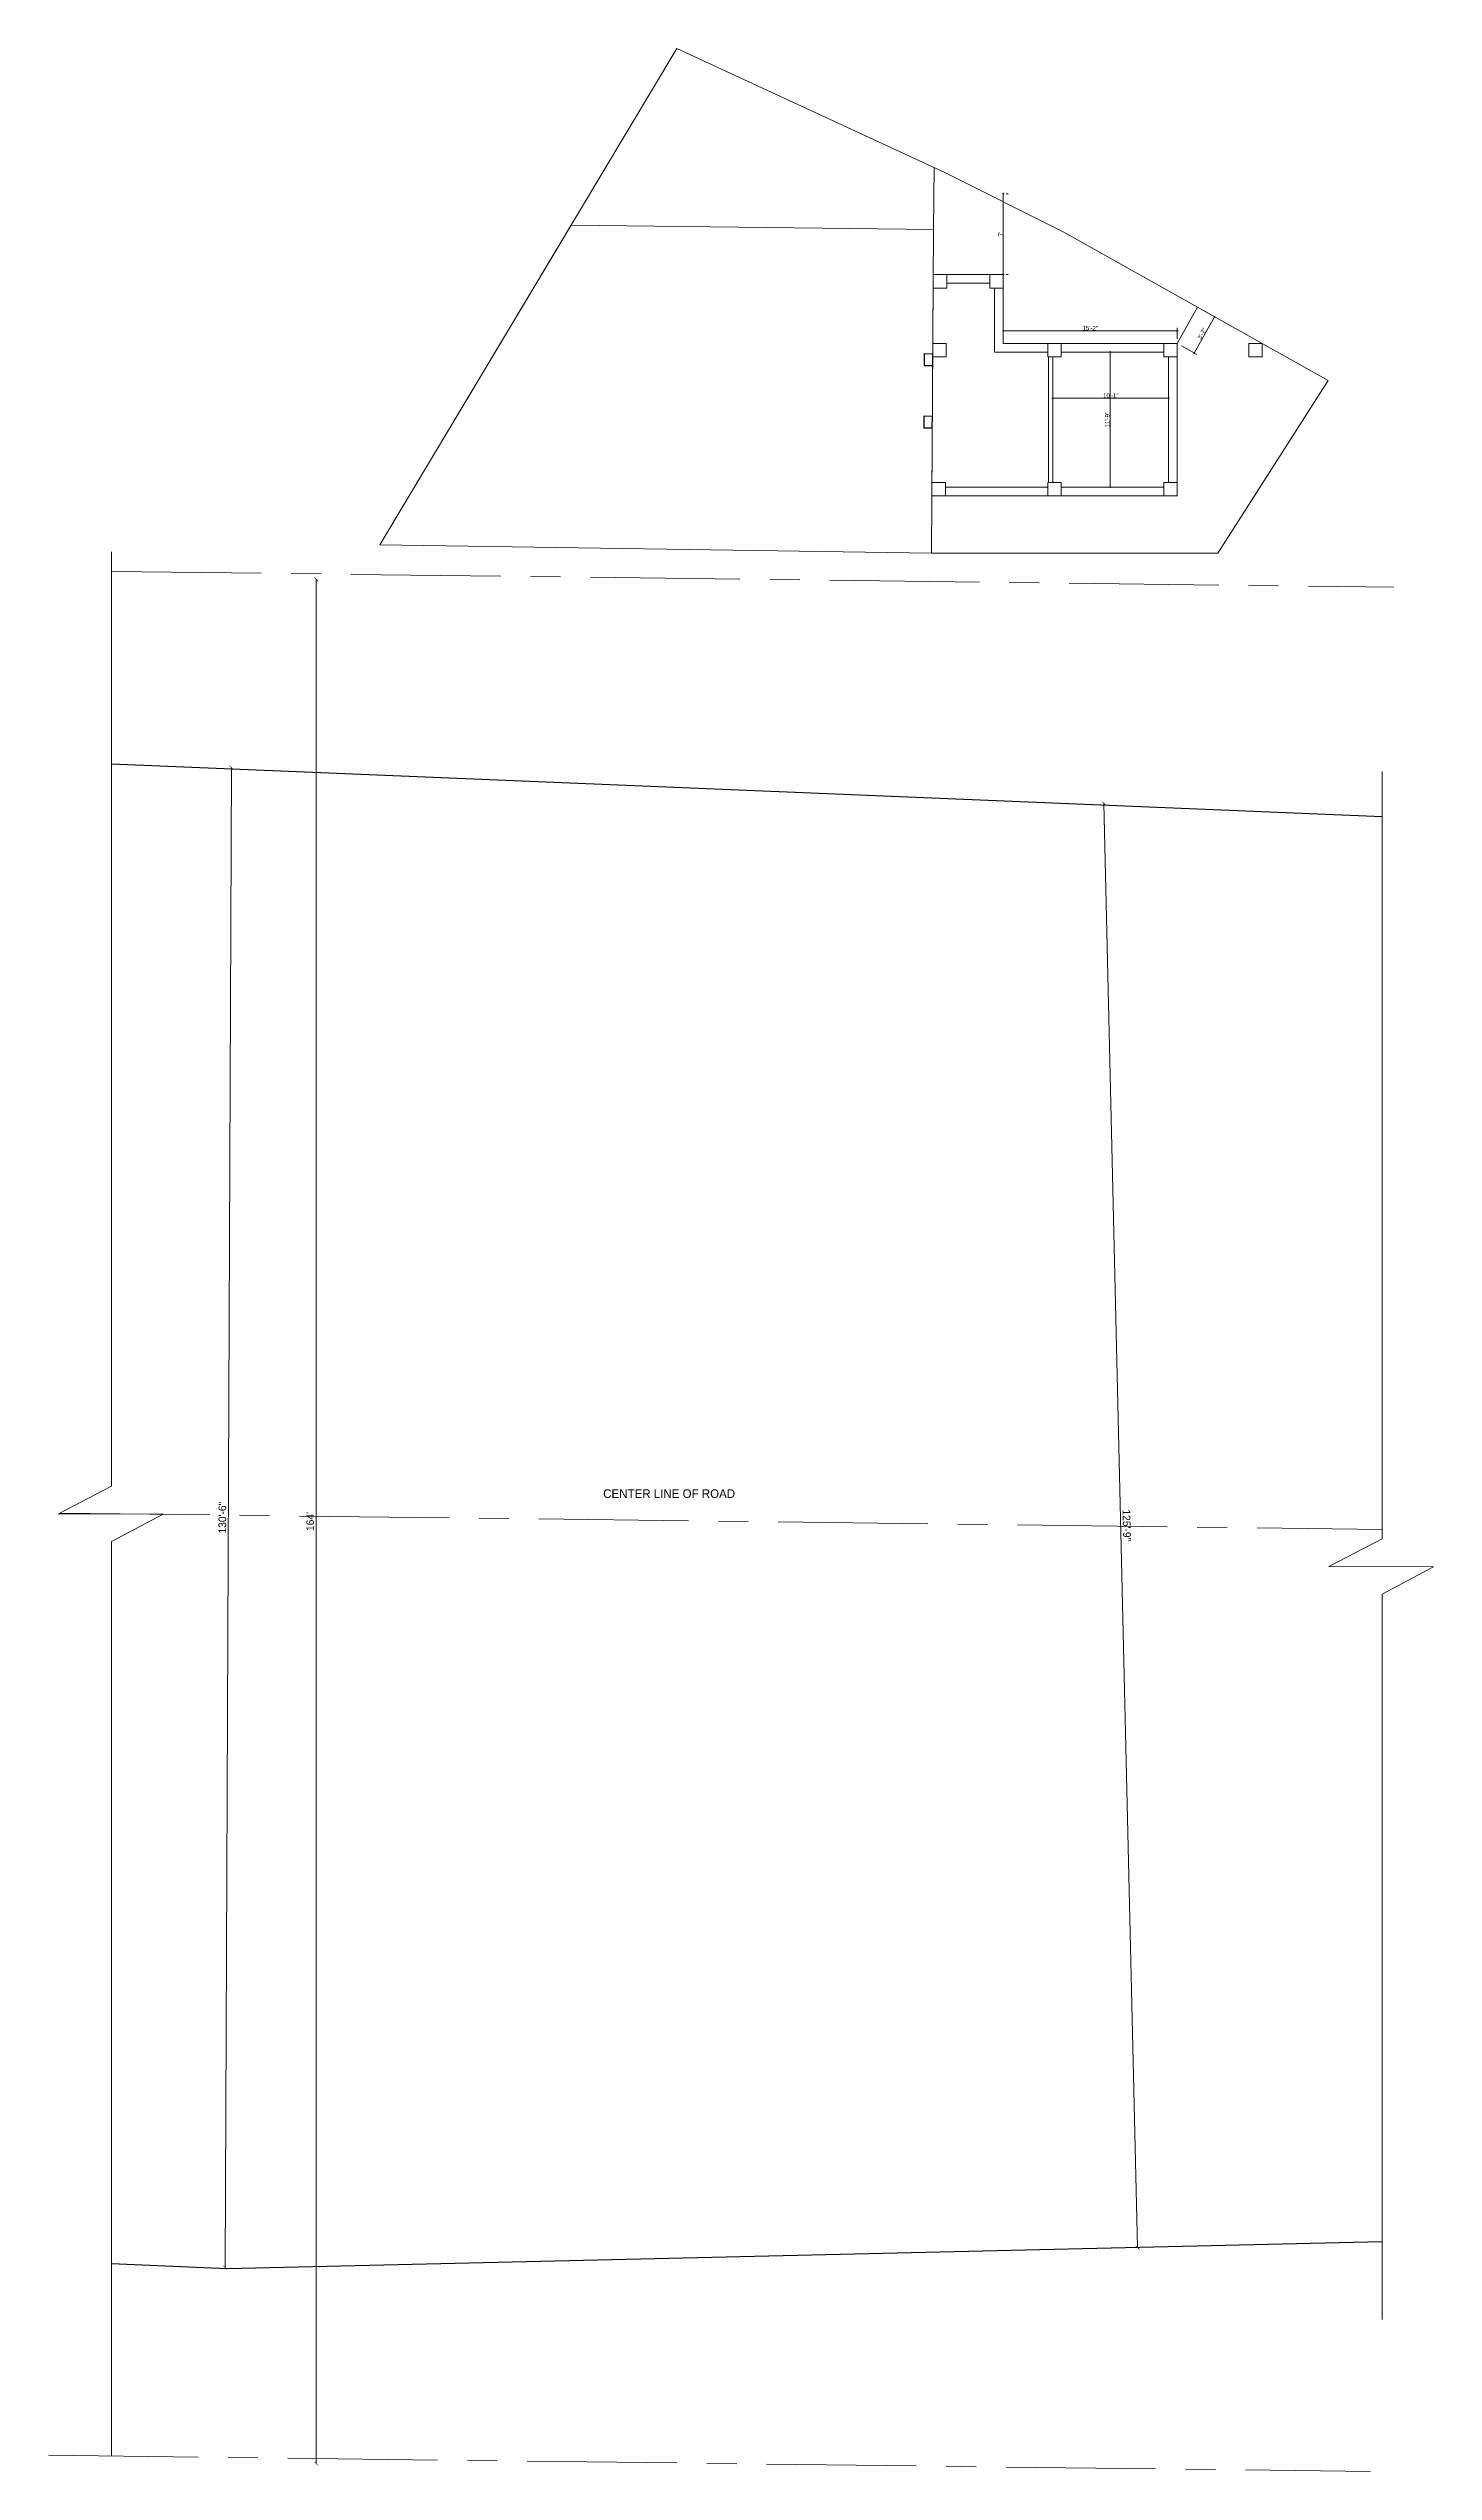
# Model space of a CAD drawing. Header units: inches. Extents: x 4069 to 91030, y -7803 to 12535.
# Drawn here: x 52013 to 53459, y 6206 to 8737 of the extents above; entities that cross this region are included whole.
import ezdxf

# ---------------------------------------------------------------- set-up
doc = ezdxf.new("R2010")
doc.units = ezdxf.units.IN
doc.header["$LTSCALE"] = 5
doc.header["$MEASUREMENT"] = 0
doc.linetypes.add('CENTER', pattern=[2, 1.25, -0.25, 0.25, -0.25])
doc.layers.add('A-WALL', color=7, linetype='Continuous', lineweight=9)
doc.layers.add('DOOR', color=62, linetype='Continuous', lineweight=0)
for name, color, linetype in [('DIM', 5, 'Continuous'), ('TEXT', 6, 'Continuous'), ('WALL', 7, 'Continuous')]:
    doc.layers.add(name, color=color, linetype=linetype)
doc.layers.add('dim line', color=7, linetype='Continuous', lineweight=15, true_color=0xfab2b2)
doc.styles.get("Standard").update_dxf_attribs({"font": 'arial.ttf'})
doc.styles.add('tt', font='stylu.ttf', dxfattribs={"height": 8})
doc.dimstyles.new('Copy(2) of STANDARD', dxfattribs={"dimtxt": 2, "dimasz": 4, "dimexe": 0, "dimexo": 0, "dimgap": 2, "dimtad": 1, "dimdec": 0, "dimzin": 0, "dimdsep": 46, "dimlunit": 3, "dimtxsty": 'tt', "dimblk": 'ARCHTICK', "dimcen": 0.0505, "dimse1": 1, "dimse2": 1, "dimclrd": 5, "dimclre": 5, "dimclrt": 7, "dimadec": 1, "dimazin": 0, "dimtm": 1e-09, "dimtfac": 1, "dimtdec": 0, "dimtofl": 0, "dimtmove": 1, "dimatfit": 3, "dimfxl": 1, "dimtolj": 2, "dimtzin": 0, "dimlwd": 13, "dimarcsym": 0})
doc.dimstyles.new('Standard$0', dxfattribs={"dimtxt": 6, "dimasz": 4, "dimexe": 3, "dimexo": 6, "dimgap": 3, "dimtad": 1, "dimdec": 1, "dimzin": 0, "dimdsep": 46, "dimlunit": 4, "dimtxsty": 'Standard', "dimcen": 0.09, "dimclrd": 6, "dimclre": 6, "dimclrt": 7, "dimadec": 0, "dimazin": 0, "dimtfac": 1, "dimtdec": 1, "dimtix": 1, "dimtofl": 0, "dimtmove": 1, "dimatfit": 3, "dimfxl": 1, "dimtolj": 1, "dimtzin": 0, "dimlwd": 18, "dimlwe": 18, "dimarcsym": 0})

# ---------------------------------------------------------------- blocks, each defined once
blk = doc.blocks.new('_ArchTick')
at = {"color": 0, "linetype": 'ByBlock', "const_width": 0.15}
blk.add_lwpolyline([(-0.5, -0.5), (0.5, 0.5)], dxfattribs=at)
blk = doc.blocks.new('*D1864')
at = {"layer": 'Defpoints', "color": 0, "ltscale": 5, "transparency": 16777216}
for p in [(52748.3, 8182.2), (52292.5, 6214.3), (52724, 6214.3)]:
    blk.add_point(p, dxfattribs=at)
at = {"layer": 'DIM', "color": 5, "lineweight": 13, "ltscale": 5, "transparency": 16777216}
blk.add_line((52292.5, 8182.2), (52292.5, 6214.3), dxfattribs=at)
at = {"layer": 'DIM', "color": 5, "lineweight": 13, "ltscale": 5, "transparency": 16777216, "xscale": 4, "yscale": 4, "zscale": 4}
for p, rotation in [((52292.5, 8182.2), 90), ((52292.5, 6214.3), 270)]:
    blk.add_blockref('_ArchTick', p, dxfattribs=dict(at, rotation=rotation))
at = {"layer": 'DIM', "color": 7, "ltscale": 5, "transparency": 16777216, "insert": (52286.3, 7198.2), "char_height": 8, "attachment_point": 5, "rotation": 90, "style": 'tt'}
blk.add_mtext("\\A2;164'", dxfattribs=at)
blk = doc.blocks.new('*D1863')
at = {"layer": 'Defpoints', "color": 0, "ltscale": 5, "transparency": 16777216}
for p in [(52175.4, 7985.6, -33.3), (52168.8, 6419.1, 1.5), (52197.3, 6419)]:
    blk.add_point(p, dxfattribs=at)
at = {"layer": 'DIM', "color": 5, "lineweight": 13, "ltscale": 5, "transparency": 16777216}
blk.add_line((52204, 7985.5), (52197.3, 6419), dxfattribs=at)
at = {"layer": 'DIM', "color": 5, "lineweight": 13, "ltscale": 5, "transparency": 16777216, "xscale": 4, "yscale": 4, "zscale": 4}
for p, rotation in [((52204, 7985.5), 89.75798331016011), ((52197.3, 6419), 269.7579833101601)]:
    blk.add_blockref('_ArchTick', p, dxfattribs=dict(at, rotation=rotation))
at = {"layer": 'DIM', "color": 7, "ltscale": 5, "transparency": 16777216, "insert": (52194.5, 7202.2), "char_height": 8, "attachment_point": 5, "rotation": 89.758, "style": 'tt'}
blk.add_mtext('\\A2;130\'-6"', dxfattribs=at)
blk = doc.blocks.new('*D1865')
at = {"layer": 'Defpoints', "color": 0, "ltscale": 5, "transparency": 16777216}
for p in [(53091.7, 7947.6, -52.5), (53126.8, 6439.4, 1.5), (53150.2, 6439.9)]:
    blk.add_point(p, dxfattribs=at)
at = {"layer": 'DIM', "color": 5, "lineweight": 13, "ltscale": 5, "transparency": 16777216}
blk.add_line((53115.1, 7948.2), (53150.2, 6439.9), dxfattribs=at)
at = {"layer": 'DIM', "color": 5, "lineweight": 13, "ltscale": 5, "transparency": 16777216, "xscale": 4, "yscale": 4, "zscale": 4}
for p, rotation in [((53115.1, 7948.2), 91.33313824719272), ((53150.2, 6439.9), 271.3331382471927)]:
    blk.add_blockref('_ArchTick', p, dxfattribs=dict(at, rotation=rotation))
at = {"layer": 'DIM', "color": 7, "ltscale": 5, "transparency": 16777216, "insert": (53138.8, 7194.2), "char_height": 8, "attachment_point": 5, "rotation": 271.3331, "style": 'tt'}
blk.add_mtext('\\A2;125\'-9"', dxfattribs=at)
blk = doc.blocks.new('oblique')
at = {"color": 0, "lineweight": -2}
blk.add_line((0.25, 0.25), (-0.25, -0.25), dxfattribs=at)
at = {"layer": 'dim line', "lineweight": 9}
for p, q in [((-0.4375, 0), (0.4375, 0)), ((0, 0.4375), (0, -0.4375))]:
    blk.add_line(p, q, dxfattribs=at)
blk = doc.blocks.new('*D1866')
at = {"layer": 'A-WALL', "color": 47, "lineweight": 0, "ltscale": 5, "transparency": 16777216}
for p, q in [((53009.9, 8433.4), (53009.9, 8444.7)), ((53191.6, 8433.4), (53191.6, 8444.7))]:
    blk.add_line(p, q, dxfattribs=at)
at = {"layer": 'A-WALL', "color": 33, "lineweight": 0, "ltscale": 5, "transparency": 16777216}
blk.add_line((53009.9, 8441.7), (53191.6, 8441.7), dxfattribs=at)
at = {"layer": 'Defpoints', "color": 0, "ltscale": 5, "transparency": 16777216}
for p in [(53009.9, 8428.4, -58.2), (53191.6, 8441.7), (53191.6, 8428.4, -58.2)]:
    blk.add_point(p, dxfattribs=at)
at = {"layer": 'A-WALL', "color": 33, "lineweight": 0, "ltscale": 5, "transparency": 16777216, "xscale": 2, "yscale": 2, "zscale": 2, "rotation": 180}
blk.add_blockref('oblique', (53009.9, 8441.7), dxfattribs=at)
at = {"layer": 'A-WALL', "color": 33, "lineweight": 0, "ltscale": 5, "transparency": 16777216, "xscale": 2, "yscale": 2, "zscale": 2}
blk.add_blockref('oblique', (53191.6, 8441.7), dxfattribs=at)
at = {"layer": 'A-WALL', "color": 7, "ltscale": 5, "transparency": 16777216, "insert": (53100.8, 8444.4), "char_height": 4.5, "attachment_point": 5}
blk.add_mtext('\\A1;15\'-2"', dxfattribs=at)
blk = doc.blocks.new('_OBLIQUE')
at = {"color": 0, "linetype": 'ByBlock'}
blk.add_line((-0.5, -0.5), (0.5, 0.5), dxfattribs=at)
blk = doc.blocks.new('*D1867')
at = {"layer": 'A-WALL', "color": 33, "lineweight": 0, "ltscale": 5, "transparency": 16777216}
blk.add_line((53209.3, 8418.4), (53230.6, 8456.3), dxfattribs=at)
at = {"layer": 'A-WALL', "color": 47, "lineweight": 0, "ltscale": 5, "transparency": 16777216}
for p, q in [((53217.2, 8463.8), (53233.2, 8454.8)), ((53196, 8425.9), (53211.9, 8416.9))]:
    blk.add_line(p, q, dxfattribs=at)
at = {"layer": 'Defpoints', "color": 0, "ltscale": 5, "transparency": 16777216}
for p in [(53212.9, 8466.2, -58.2), (53230.6, 8456.3), (53191.6, 8428.4, -58.2)]:
    blk.add_point(p, dxfattribs=at)
at = {"layer": 'A-WALL', "color": 33, "lineweight": 0, "ltscale": 5, "transparency": 16777216, "xscale": 2, "yscale": 2, "zscale": 2}
for p, rotation in [((53230.6, 8456.3), 60.67918197654677), ((53209.3, 8418.4), 240.6791819765467)]:
    blk.add_blockref('oblique', p, dxfattribs=dict(at, rotation=rotation))
at = {"layer": 'A-WALL', "color": 7, "ltscale": 5, "transparency": 16777216, "insert": (53217.5, 8438.7), "char_height": 4.5, "attachment_point": 5, "rotation": 60.6792}
blk.add_mtext('\\A1;3\'-7"', dxfattribs=at)
blk = doc.blocks.new('*D1868')
at = {"layer": 'A-WALL', "color": 33, "lineweight": 0, "ltscale": 5, "transparency": 16777216}
blk.add_line((53009.9, 8500.4), (53009.9, 8584.8), dxfattribs=at)
at = {"layer": 'A-WALL', "color": 47, "lineweight": 0, "ltscale": 5, "transparency": 16777216}
for p, q in [((53014.9, 8584.8), (53012.9, 8584.8)), ((53014.9, 8500.4), (53012.9, 8500.4))]:
    blk.add_line(p, q, dxfattribs=at)
at = {"layer": 'Defpoints', "color": 0, "ltscale": 5, "transparency": 16777216}
for p in [(53009.9, 8584.8, -58.2), (53009.9, 8584.8), (53009.9, 8500.4, -58.2)]:
    blk.add_point(p, dxfattribs=at)
at = {"layer": 'A-WALL', "color": 33, "lineweight": 0, "ltscale": 5, "transparency": 16777216, "xscale": 2, "yscale": 2, "zscale": 2}
for p, rotation in [((53009.9, 8584.8), 90), ((53009.9, 8500.4), 270)]:
    blk.add_blockref('oblique', p, dxfattribs=dict(at, rotation=rotation))
at = {"layer": 'A-WALL', "color": 7, "ltscale": 5, "transparency": 16777216, "insert": (53007.2, 8542.6), "char_height": 4.5, "attachment_point": 5, "rotation": 90}
blk.add_mtext("\\A1;7'", dxfattribs=at)
blk = doc.blocks.new('*D1892')
at = {"layer": 'A-WALL', "color": 47, "lineweight": 0, "ltscale": 5, "transparency": 16777216}
for p, q in [((53119.1, 8419.4), (53118.4, 8419.4)), ((53119.1, 8278.4), (53118.4, 8278.4))]:
    blk.add_line(p, q, dxfattribs=at)
at = {"layer": 'A-WALL', "color": 33, "lineweight": 0, "ltscale": 5, "transparency": 16777216}
blk.add_line((53121.4, 8419.4), (53121.4, 8278.4), dxfattribs=at)
at = {"layer": 'Defpoints', "color": 0, "ltscale": 5, "transparency": 16777216}
for p in [(53124.1, 8419.4, -58.2), (53121.4, 8278.4), (53124.1, 8278.4, -58.2)]:
    blk.add_point(p, dxfattribs=at)
at = {"layer": 'A-WALL', "color": 33, "lineweight": 0, "ltscale": 5, "transparency": 16777216, "xscale": 2, "yscale": 2, "zscale": 2}
for p, rotation in [((53121.4, 8419.4), 90), ((53121.4, 8278.4), 270)]:
    blk.add_blockref('oblique', p, dxfattribs=dict(at, rotation=rotation))
at = {"layer": 'A-WALL', "color": 7, "ltscale": 5, "transparency": 16777216, "insert": (53118.6, 8348.9), "char_height": 4.5, "attachment_point": 5, "rotation": 90}
blk.add_mtext('\\A1;11\'-9"', dxfattribs=at)
blk = doc.blocks.new('*D1893')
at = {"layer": 'A-WALL', "color": 47, "lineweight": 0, "ltscale": 5, "transparency": 16777216}
for p, q in [((53061.7, 8353.9), (53061.7, 8374.3)), ((53182.6, 8353.9), (53182.6, 8374.3))]:
    blk.add_line(p, q, dxfattribs=at)
at = {"layer": 'A-WALL', "color": 33, "lineweight": 0, "ltscale": 5, "transparency": 16777216}
blk.add_line((53061.7, 8371.3), (53182.6, 8371.3), dxfattribs=at)
at = {"layer": 'Defpoints', "color": 0, "ltscale": 5, "transparency": 16777216}
for p in [(53182.6, 8371.3), (53061.7, 8348.9, -58.2), (53182.6, 8348.9, -58.2)]:
    blk.add_point(p, dxfattribs=at)
at = {"layer": 'A-WALL', "color": 33, "lineweight": 0, "ltscale": 5, "transparency": 16777216, "xscale": 2, "yscale": 2, "zscale": 2, "rotation": 180}
blk.add_blockref('oblique', (53061.7, 8371.3), dxfattribs=at)
at = {"layer": 'A-WALL', "color": 33, "lineweight": 0, "ltscale": 5, "transparency": 16777216, "xscale": 2, "yscale": 2, "zscale": 2}
blk.add_blockref('oblique', (53182.6, 8371.3), dxfattribs=at)
at = {"layer": 'A-WALL', "color": 7, "ltscale": 5, "transparency": 16777216, "insert": (53122.2, 8374.1), "char_height": 4.5, "attachment_point": 5}
blk.add_mtext('\\A1;10\'-1"', dxfattribs=at)

msp = doc.modelspace()

# ---------------------------------------------------------------- linework, layer by layer
for p, q in [((52078.82, 7989.58, -31.28), (53405.58, 7934.61, -59.12)), ((53405.58, 6445.87, 1.52), (52199.17, 6417.79, 1.52)), ((52199.17, 6417.79, 1.52), (52078.82, 6422.96, 1.52))]:
    msp.add_line(p, q)
at = {"layer": 'A-WALL', "ltscale": 5}
for p, q in [((52937.2, 8547.36, -58.17), (52937.63, 8612.27, -58.17)), ((52936.43, 8428.36, -58.17), (52936.9, 8500.36, -58.17)), ((52936.84, 8491.36, -58.17), (52936.9, 8491.36, -58.17)), ((52936.9, 8500.36, -58.17), (53009.93, 8500.36, -58.17)), ((52950.9, 8491.36, -58.17), (52995.93, 8491.36, -58.17)), ((53000.93, 8486.36, -58.17), (53000.93, 8419.36, -58.17)), ((53009.93, 8500.36, -58.17), (53009.93, 8428.36, -58.17)), ((53191.61, 8428.36, -58.17), (53212.88, 8466.22, -58.17)), ((52935.39, 8269.36, -58.17), (52936.43, 8428.36, -58.17)), ((53009.93, 8428.36, -58.17), (53191.61, 8428.36, -58.17)), ((53191.61, 8428.36, -58.17), (53191.61, 8269.36, -58.17)), ((52936.43, 8423.36, -58.17), (52936.39, 8423.36, -58.17)), ((53000.93, 8419.36, -58.17), (53056.55, 8419.36, -58.17)), ((53057.24, 8414.36, -58.17), (53057.24, 8283.36, -58.17)), ((53061.74, 8414.36, -58.17), (53061.74, 8283.36, -58.17)), ((53070.55, 8419.36, -58.17), (53177.61, 8419.36, -58.17)), ((53182.61, 8414.36, -58.17), (53182.61, 8283.36, -58.17)), ((52935.48, 8278.36, -58.17), (52935.45, 8278.36, -58.17)), ((53056.55, 8278.36, -58.17), (52949.48, 8278.36, -58.17)), ((53177.61, 8278.36, -58.17), (53070.55, 8278.36, -58.17)), ((53191.61, 8269.36, -58.17), (52935.39, 8269.36, -58.17)), ((52935, 8209.36, -58.17), (53234.17, 8209.36, -58.17))]:
    msp.add_line(p, q, dxfattribs=at)
at = {"layer": 'A-WALL', "linetype": 'CENTER', "ltscale": 25}
for p, q in [((52078.82, 8190.41), (53417.7, 8173.91)), ((52025, 7207), (53405.58, 7189.99)), ((52012.88, 6223.07), (53393.46, 6206.06))]:
    msp.add_line(p, q, dxfattribs=at)
at = {"layer": 'A-WALL', "ltscale": 5, "elevation": -58.17}
for points in [[(52669.19, 8736.55), (52359.06, 8218.01), (52935, 8209.36), (53234.17, 8209.36), (53349.12, 8389.7), (53073.03, 8544.77), (52949.67, 8606.7)], [(52936.9, 8500.36), (52950.9, 8500.36), (52950.9, 8486.36), (52936.9, 8486.36)], [(52995.93, 8500.36), (53009.93, 8500.36), (53009.93, 8486.36), (52995.93, 8486.36)], [(52936.43, 8428.36), (52950.43, 8428.36), (52950.43, 8414.36), (52936.43, 8414.36)], [(53056.55, 8428.36), (53070.55, 8428.36), (53070.55, 8414.36), (53056.55, 8414.36)], [(53177.61, 8428.36), (53191.61, 8428.36), (53191.61, 8414.36), (53177.61, 8414.36)], [(53266.29, 8428.36), (53280.29, 8428.36), (53280.29, 8414.36), (53266.29, 8414.36)], [(52935.48, 8283.36), (52949.48, 8283.36), (52949.48, 8269.36), (52935.48, 8269.36)], [(53056.55, 8283.36), (53070.55, 8283.36), (53070.55, 8269.36), (53056.55, 8269.36)], [(53177.61, 8283.36), (53191.61, 8283.36), (53191.61, 8269.36), (53177.61, 8269.36)]]:
    msp.add_lwpolyline(points, close=True, dxfattribs=at)
at = {"layer": 'A-WALL', "linetype": 'Continuous', "ltscale": 5}
for points, elevation in [([(52078.82, 8210.88), (52078.82, 7235.01), (52023.23, 7206.07), (52132.5, 7205.82), (52078.82, 7177.22), (52078.82, 6222.26)], -31.28), ([(53405.58, 7981.45), (53405.58, 7180.04), (53349.99, 7151.1), (53459.25, 7150.85), (53405.58, 7122.24), (53405.58, 6364.8)], -59.12)]:
    msp.add_lwpolyline(points, dxfattribs=dict(at, elevation=elevation))
at = {"layer": 'DOOR', "lineweight": 13, "elevation": -58.17}
msp.add_lwpolyline([(52359.06, 8218.01), (52935, 8209.36), (52937.2, 8547.36), (52558.73, 8551.86)], close=True, dxfattribs=at)
at = {"layer": 'WALL', "color": 2, "linetype": 'ByBlock', "ltscale": 5, "elevation": -58.17}
for points in [[(52927.36, 8417.47), (52927.28, 8405.47), (52936.28, 8405.36), (52936.36, 8417.36)], [(52926.93, 8352.47), (52926.85, 8340.47), (52935.85, 8340.36), (52935.93, 8352.36)]]:
    msp.add_lwpolyline(points, close=True, dxfattribs=at)

# ---------------------------------------------------------------- texts
at = {"layer": 'TEXT', "lineweight": 70, "style": 'tt'}
msp.add_text('CENTER LINE OF ROAD ', height=9, dxfattribs=at).set_placement((52592.16, 7222.8, -58.17))

# ---------------------------------------------------------------- dimensions: what is measured, and where the dimension line sits
at = {"layer": 'A-WALL', "ltscale": 5}
for base, p1, p2, picture, middle in [((53009.93, 8584.8), (53009.93, 8500.36, -58.17), (53009.93, 8584.8, -58.17), '*D1868', (53007.18, 8542.58)), ((53121.45, 8278.36), (53124.08, 8419.36, -58.17), (53124.08, 8278.36, -58.17), '*D1892', (53118.65, 8348.86))]:
    dim = msp.add_linear_dim(base=base, p1=p1, p2=p2, angle=90, dimstyle='Standard$0', override={"dimtxt": 4.5, "dimasz": 2, "dimexo": 5, "dimgap": 0.5, "dimdec": 0, "dimzin": 12, "dimpost": '\\X', "dimblk": 'oblique', "dimcen": 3, "dimclrd": 33, "dimclre": 47, "dimtfac": 0.5, "dimtdec": 0, "dimfxl": 3, "dimlwd": 0, "dimlwe": 0}, dxfattribs=at)
    dim.commit()
    dim.dimension.update_dxf_attribs({"geometry": picture, "text_midpoint": middle})
dim = msp.add_aligned_dim(p1=(53191.61, 8428.36, -58.17), p2=(53212.88, 8466.22, -58.17), distance=-20.3, dimstyle='Standard$0', override={"dimtxt": 4.5, "dimasz": 2, "dimexo": 5, "dimgap": 0.5, "dimdec": 0, "dimzin": 12, "dimpost": '\\X', "dimblk": 'oblique', "dimcen": 3, "dimclrd": 33, "dimclre": 47, "dimtfac": 0.5, "dimtdec": 0, "dimfxl": 3, "dimlwd": 0, "dimlwe": 0}, dxfattribs=at)
dim.commit()
dim.dimension.update_dxf_attribs({"geometry": '*D1867', "text_midpoint": (53217.5, 8438.72)})
for base, p1, p2, picture, middle in [((53191.61, 8441.65), (53009.93, 8428.36, -58.17), (53191.61, 8428.36, -58.17), '*D1866', (53100.77, 8444.45)), ((53182.61, 8371.34), (53061.74, 8348.86, -58.17), (53182.61, 8348.86, -58.17), '*D1893', (53122.18, 8374.14))]:
    dim = msp.add_linear_dim(base=base, p1=p1, p2=p2, dimstyle='Standard$0', override={"dimtxt": 4.5, "dimasz": 2, "dimexo": 5, "dimgap": 0.5, "dimdec": 0, "dimzin": 12, "dimpost": '\\X', "dimblk": 'oblique', "dimcen": 3, "dimclrd": 33, "dimclre": 47, "dimtfac": 0.5, "dimtdec": 0, "dimfxl": 3, "dimlwd": 0, "dimlwe": 0}, dxfattribs=at)
    dim.commit()
    dim.dimension.update_dxf_attribs({"geometry": picture, "text_midpoint": middle})
at = {"layer": 'DIM', "ltscale": 5}
dim = msp.add_linear_dim(base=(52292.5, 6214.31), p1=(52748.26, 8182.16), p2=(52724.02, 6214.31), angle=90, dimstyle='Copy(2) of STANDARD', dxfattribs=at)
dim.commit()
dim.dimension.update_dxf_attribs({"geometry": '*D1864', "text_midpoint": (52286.32, 7198.23)})
for p1, p2, distance, picture, middle in [((52175.42, 7985.58, -33.31), (52168.8, 6419.1, 1.52), 28.53, '*D1863', (52194.46, 7202.24)), ((53091.68, 7947.61, -52.54), (53126.78, 6439.38, 1.52), 23.4, '*D1865', (53138.8, 7194.18))]:
    dim = msp.add_aligned_dim(p1=p1, p2=p2, distance=distance, dimstyle='Copy(2) of STANDARD', dxfattribs=at)
    dim.commit()
    dim.dimension.update_dxf_attribs({"geometry": picture, "text_midpoint": middle})

doc.saveas('drawing.dxf')
